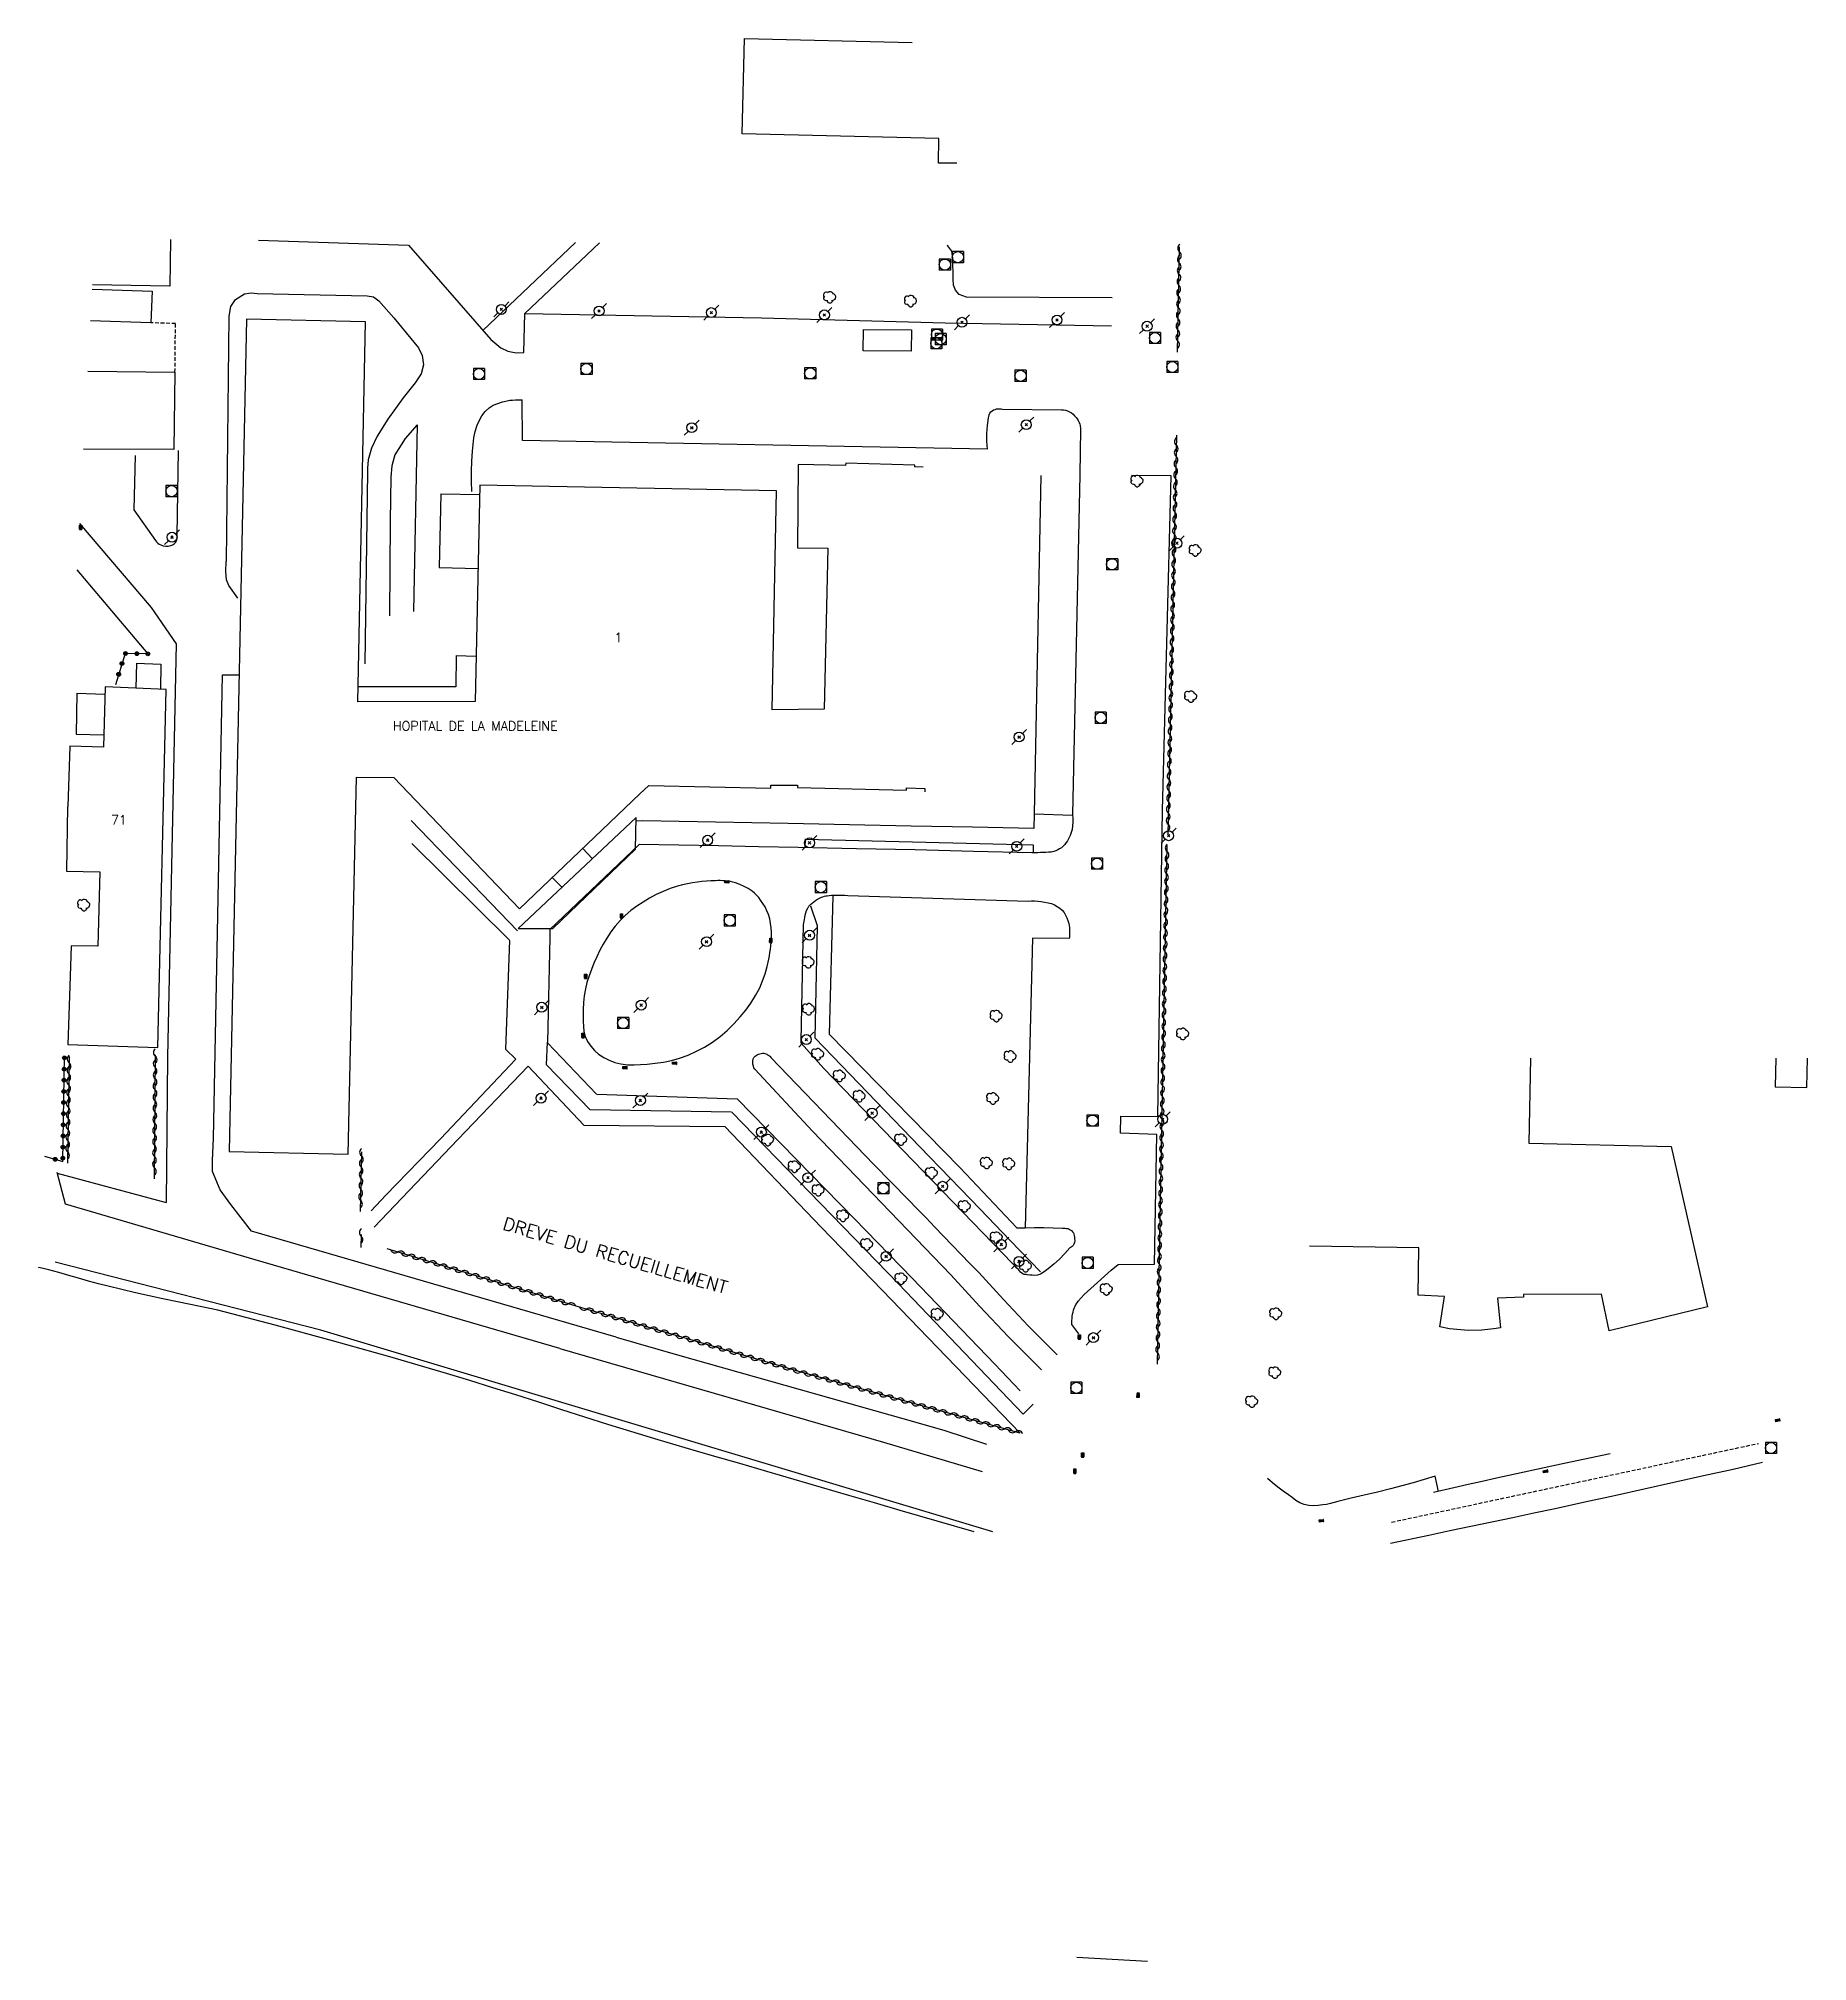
# Model space of a CAD drawing. Header units: millimetres. Extents: x 108019 to 109000, y 147057 to 148000.
# Drawn here: x 108019.4 to 108257.5, y 147120.7 to 147379.4 of the extents above; entities that cross this region are included whole.
import ezdxf
from ezdxf.enums import TextEntityAlignment as Align

# ---------------------------------------------------------------- set-up
doc = ezdxf.new("R2010")
doc.units = ezdxf.units.MM
doc.linetypes.add('DASHED', pattern=[0.75, 0.5, -0.25])
doc.layers.get('0').update_dxf_attribs({"linetype": 'CONTINUOUS'})
for name, color, linetype in [('W0001', 6, 'DASHED'), ('W0006', 2, 'CONTINUOUS'), ('W0008', 7, 'CONTINUOUS'), ('W0014', 7, 'CONTINUOUS'), ('W0017', 7, 'CONTINUOUS'), ('W0100', 7, 'CONTINUOUS'), ('W0101', 7, 'CONTINUOUS'), ('W0104', 1, 'CONTINUOUS'), ('W0112', 1, 'DASHED'), ('W0300', 7, 'CONTINUOUS'), ('W0310', 3, 'CONTINUOUS'), ('W0323', 7, 'CONTINUOUS'), ('W0401', 7, 'CONTINUOUS'), ('W0420', 7, 'CONTINUOUS'), ('W0473', 7, 'CONTINUOUS'), ('W0510', 5, 'CONTINUOUS'), ('W0984', 7, 'CONTINUOUS'), ('W0989', 7, 'CONTINUOUS'), ('W0991', 7, 'CONTINUOUS'), ('W1102', 7, 'CONTINUOUS')]:
    doc.layers.add(name, color=color, linetype=linetype)
doc.styles.get("Standard").update_dxf_attribs({"font": 'romans.shx', "width": 0.85})

msp = doc.modelspace()

# ---------------------------------------------------------------- texts
at = {"layer": 'W0984'}
msp.add_text('HOPITAL DE LA MADELEINE', height=1.25, dxfattribs=at).set_placement((108078.22, 147286.93), align=Align.MIDDLE_CENTER)
at = {"layer": 'W0989'}
msp.add_text('DREVE DU RECUEILLEMENT', height=1.75, rotation=343.7631, dxfattribs=at).set_placement((108081.79, 147219.21))
at = {"layer": 'W0991'}
for s, p in [('1', (108097.47, 147298.82)), ('71', (108030.27, 147274.28))]:
    msp.add_text(s, height=1.25, dxfattribs=at).set_placement(p, align=Align.MIDDLE_CENTER)

# ---------------------------------------------------------------- blocks, each defined once
blk = doc.blocks.new('T300')
for p, q in [((-0.8, 0.51), (-0.86, 0.34)), ((-0.86, 0.34), (-0.86, 0.17)), ((-0.86, 0.17), (-0.74, 0.06)), ((-0.69, 0.63), (-0.8, 0.51)), ((-0.8, -0.06), (-0.74, 0.06)), ((-0.74, 0.06), (-0.69, 0.11)), ((-0.57, 0.69), (-0.69, 0.63)), ((-0.46, 0.69), (-0.57, 0.69)), ((-0.29, 0.63), (-0.46, 0.69)), ((-0.29, 0.63), (-0.17, 0.74)), ((-0.23, 0.57), (-0.29, 0.63)), ((-0.17, 0.74), (-0.06, 0.8)), ((-0.06, 0.8), (0.06, 0.8)), ((0.06, 0.8), (0.23, 0.74)), ((0.23, 0.74), (0.34, 0.63)), ((0.34, 0.63), (0.4, 0.51)), ((0.46, 0.46), (0.34, 0.46)), ((0.4, 0.51), (0.4, 0.46)), ((0.57, 0.4), (0.46, 0.46)), ((0.57, 0.4), (0.69, 0.29)), ((0.69, 0.29), (0.74, 0.17)), ((0.74, 0.06), (0.69, -0.17)), ((0.74, 0.17), (0.74, 0.06)), ((-0.8, -0.17), (-0.8, -0.06)), ((-0.8, -0.23), (-0.8, -0.17)), ((-0.74, -0.34), (-0.8, -0.23)), ((-0.69, -0.4), (-0.74, -0.34)), ((-0.51, -0.46), (-0.69, -0.4)), ((-0.4, -0.46), (-0.51, -0.46)), ((-0.4, -0.46), (-0.34, -0.46)), ((-0.34, -0.46), (-0.34, -0.4)), ((-0.34, -0.51), (-0.34, -0.46)), ((-0.29, -0.63), (-0.34, -0.51)), ((-0.17, -0.74), (-0.29, -0.63)), ((-0.06, -0.8), (-0.17, -0.74)), ((0.06, -0.8), (-0.06, -0.8)), ((0.17, -0.74), (0.06, -0.8)), ((0.23, -0.69), (0.17, -0.74)), ((0.29, -0.46), (0.23, -0.46)), ((0.29, -0.63), (0.23, -0.69)), ((0.46, -0.4), (0.29, -0.46)), ((0.34, -0.51), (0.29, -0.63)), ((0.34, -0.51), (0.34, -0.46)), ((0.57, -0.34), (0.46, -0.4)), ((0.63, -0.29), (0.57, -0.34)), ((0.69, -0.17), (0.63, -0.29))]:
    blk.add_line(p, q)
blk = doc.blocks.new('T473')
for p, q in [((-0.166667, 0.166667), (0.166667, -0.166667)), ((-0.166667, -0.166667), (0.166667, 0.166667)), ((0.500001, 0.500001), (1.000002, 1.000002)), ((-1.000002, -1.000002), (-0.500001, -0.500001))]:
    blk.add_line(p, q)
blk.add_ellipse((0, 0), major_axis=(0.471405, 0.471405), ratio=1, start_param=5.4977871438, end_param=11.780972451)
blk = doc.blocks.new('T420')
for p, q in [((0.75, 0.75), (-0.75, 0.75)), ((-0.75, 0.75), (-0.75, -0.75)), ((0.75, 0.75), (0.75, -0.75)), ((0.75, -0.75), (-0.75, -0.75))]:
    blk.add_line(p, q)
blk.add_ellipse((0, 0), major_axis=(-0.53, 0.53), ratio=1, start_param=3.926991, end_param=10.210176)
blk = doc.blocks.new('T401')
for p, q in [((-0.3, 0.3), (0, 0.3)), ((-0.3, -0.25), (-0.3, 0.3)), ((-0.3, 0.15), (0, 0.15)), ((-0.3, 0), (0, 0)), ((0, 0.3), (0, -0.25)), ((-0.3, -0.15), (0, -0.15)), ((-0.3, -0.25), (-0.3, -0.3)), ((-0.3, -0.3), (0, -0.3)), ((0, -0.3), (0, -0.25))]:
    blk.add_line(p, q)
blk = doc.blocks.new('t323o')
at = {"color": 0, "linetype": 'Continuous'}
for radius in [0.25, 0.15]:
    blk.add_circle((0, 0), radius, dxfattribs=at)
blk = doc.blocks.new('t310o')
at = {"color": 0, "linetype": 'Continuous'}
for centre, start, end in [((-0.5, 0.38), 216.8699, 323.1304), ((0.5, -0.37), 36.8699, 143.1303)]:
    blk.add_arc(centre, 0.625, start, end, dxfattribs=at)

# ---------------------------------------------------------------- linework, layer by layer
at = {"layer": 'W0001'}
msp.add_lwpolyline([(108201.52, 147179.8), (108201.52, 147179.8), (108227.24, 147185.31), (108250.87, 147190.39)], dxfattribs=at)
at = {"layer": 'W0006'}
for points in [[(108084.76, 147337.16), (108084.9, 147342.42)], [(108084.87, 147342.42), (108116.74, 147341.86), (108141.45, 147341.19)], [(108141.45, 147341.19), (108163.82, 147340.75), (108163.82, 147340.75), (108163.82, 147340.75), (108163.82, 147340.75)], [(108147.15, 147324.19), (108084.59, 147325.35), (108084.55, 147330.82)], [(108154.31, 147320.63), (108153.44, 147275.1), (108158.56, 147274.93)], [(108164.71, 147214.48), (108169.62, 147214.5), (108169.93, 147231.97), (108165.03, 147232.14), (108165.08, 147234.43), (108170.07, 147234.36), (108170.69, 147275.56), (108171.88, 147320.57), (108166.52, 147320.62)], [(108024.61, 147307.92), (108034.18, 147296.63)], [(108153.19, 147258.37), (108152.23, 147219.4)]]:
    msp.add_lwpolyline(points, dxfattribs=at)
at = {"layer": 'W0008'}
for points in [[(108201.36, 147176.98), (108201.36, 147176.98), (108206.53, 147178.05), (108209.36, 147178.66), (108212.19, 147179.25), (108215.02, 147179.85), (108217.85, 147180.44), (108220.68, 147181.04), (108223.51, 147181.65), (108227.51, 147182.53), (108231.51, 147183.4), (108235.5, 147184.29), (108239.5, 147185.17), (108243.49, 147186.06), (108247.49, 147186.94), (108251.43, 147187.85), (108251.43, 147187.85)], [(108230.93, 147188.97), (108230.93, 147188.97), (108230.93, 147188.97), (108224.72, 147187.67), (108215.62, 147185.7), (108213.71, 147185.28), (108211.81, 147184.85), (108209.91, 147184.42), (108207.18, 147183.78)]]:
    msp.add_lwpolyline(points, dxfattribs=at)
at = {"layer": 'W0014'}
for points in [[(108091.72, 147351.97), (108079.24, 147340.15)], [(108084.87, 147342.42), (108094.94, 147351.94)], [(108069.61, 147274.22), (108083.91, 147259.36)], [(108100.75, 147274.18), (108099.85, 147274.14)], [(108153.4, 147273.12), (108145.13, 147273.29), (108136.86, 147273.46), (108128.59, 147273.62), (108120.32, 147273.79), (108115.43, 147273.89), (108110.53, 147273.99), (108105.64, 147274.08), (108100.75, 147274.18)], [(108153.44, 147275.1), (108153.4, 147273.12)], [(108082.84, 147258.09), (108069.67, 147271.12)], [(108122.62, 147271.73), (108122.56, 147270.55)], [(108122.62, 147271.7), (108153.29, 147270.92)], [(108153.29, 147270.92), (108153.3, 147269.86)], [(108126.34, 147264.04), (108125.83, 147245.45), (108143.48, 147227.48), (108151.08, 147219.42)], [(108123.96, 147244.92), (108124.26, 147260.02), (108123.38, 147262.68)], [(108082.84, 147258.08), (108082.3, 147243.45)], [(108154.26, 147213.48), (108150.2, 147217.68), (108146.15, 147221.89), (108142.1, 147226.09), (108138.05, 147230.29), (108134.52, 147233.95), (108131, 147237.61), (108127.48, 147241.26), (108123.96, 147244.92)], [(108082.3, 147243.45), (108083.69, 147242.1), (108073.53, 147231.39), (108066.17, 147223.81), (108064.19, 147221.7)], [(108087.82, 147241.34), (108087.92, 147244.36)], [(108064.63, 147219.5), (108075.89, 147231.29), (108085.33, 147241.17)], [(108085.33, 147241.14), (108092.83, 147233.21), (108111.78, 147233.03)], [(108093.7, 147235.29), (108087.82, 147241.31)], [(108112.71, 147234.96), (108093.7, 147235.29)], [(108135.17, 147211.86), (108112.74, 147234.96)], [(108111.78, 147233.03), (108124.77, 147219.51)], [(108124.77, 147219.51), (108132.95, 147211.02)], [(108151.08, 147219.39), (108152.23, 147219.4)], [(108132.95, 147211.02), (108151.54, 147191.79)], [(108151.95, 147194.34), (108135.17, 147211.86)], [(108153.31, 147195.65), (108151.95, 147194.34)], [(108207.4, 147185.99), (108205.9, 147185.54), (108204.4, 147185.1), (108202.9, 147184.68), (108201.39, 147184.28), (108199.62, 147183.83), (108197.85, 147183.41), (108196.07, 147183.01), (108194.3, 147182.59), (108193.79, 147182.46), (108193.29, 147182.32), (108192.78, 147182.19), (108192.26, 147182.11), (108191.64, 147182.05), (108191.02, 147182.01), (108190.39, 147182.03), (108189.77, 147182.15), (108189.19, 147182.39), (108188.65, 147182.73), (108188.14, 147183.1), (108187.65, 147183.46), (108186.92, 147183.98), (108186.2, 147184.52), (108185.5, 147185.08), (108184.81, 147185.65)], [(108207.84, 147183.93), (108207.4, 147185.99)]]:
    msp.add_lwpolyline(points, dxfattribs=at)
at = {"layer": 'W0017'}
for points in [[(108049.05, 147352.3), (108069.23, 147351.63), (108080.31, 147338.93), (108081.64, 147337.83), (108082.6, 147337.36), (108083.74, 147337.15), (108084.76, 147337.16)], [(108144.32, 147344.61), (108143.35, 147344.97), (108142.82, 147345.57), (108142.57, 147346.23), (108142.53, 147347.11), (108142.5, 147349.87), (108142.33, 147350.81), (108141.81, 147351.53), (108141.73, 147351.58)], [(108045.1, 147342.05), (108045.33, 147343.36), (108045.96, 147344.31), (108047.17, 147345.07), (108048.08, 147345.2), (108048.86, 147345.13)], [(108048.89, 147345.13), (108063.68, 147344.79), (108064.52, 147344.65), (108065.24, 147344.12), (108067.26, 147341.85), (108070.57, 147337.83), (108071.08, 147336.77), (108071.24, 147335.53), (108070.94, 147334.3), (108070.11, 147333.11), (108068.5, 147331.07), (108066.47, 147328.22), (108065.02, 147325.91), (108064.26, 147324.3), (108063.81, 147322.75), (108063.72, 147321.64), (108063.71, 147321.16)], [(108163.93, 147344.52), (108144.32, 147344.64)], [(108044.73, 147309.05), (108045.1, 147342.05)], [(108077.76, 147318.47), (108077.7, 147319.83), (108077.69, 147321.2), (108077.74, 147322.56), (108077.84, 147323.92), (108077.93, 147324.8), (108078.03, 147325.69), (108078.19, 147326.57), (108078.47, 147327.42), (108078.77, 147328.06), (108079.12, 147328.68), (108079.56, 147329.25), (108080.08, 147329.74), (108080.64, 147330.09), (108081.25, 147330.34), (108081.88, 147330.53), (108082.51, 147330.68), (108082.87, 147330.75), (108083.24, 147330.79), (108083.61, 147330.81), (108083.98, 147330.83), (108084.13, 147330.83), (108084.27, 147330.83), (108084.41, 147330.83), (108084.55, 147330.82)], [(108070.38, 147327.47), (108068.79, 147325.61), (108067.4, 147323.39), (108067.01, 147321.92), (108066.86, 147320.42), (108066.77, 147314.53), (108066.66, 147301.74)], [(108070.38, 147327.47), (108069.89, 147302.33)], [(108147.15, 147324.19), (108147.06, 147325.24), (108147.05, 147326.29), (108147.13, 147327.34), (108147.29, 147328.37), (108147.34, 147328.59), (108147.39, 147328.81), (108147.48, 147329.02), (108147.61, 147329.21), (108147.78, 147329.35), (108147.97, 147329.46), (108148.17, 147329.53), (108148.37, 147329.58), (108148.58, 147329.62), (108148.78, 147329.62), (108148.98, 147329.61), (108149.18, 147329.57)], [(108149.18, 147329.57), (108157.1, 147329.45)], [(108157.1, 147329.45), (108157.37, 147329.45), (108157.65, 147329.41), (108157.92, 147329.33), (108158.17, 147329.22), (108158.43, 147329.07), (108158.66, 147328.88), (108158.87, 147328.67), (108159.06, 147328.45), (108159.21, 147328.24), (108159.35, 147328.02), (108159.46, 147327.78), (108159.55, 147327.54), (108159.6, 147327.38), (108159.63, 147327.21), (108159.65, 147327.04), (108159.66, 147326.87)], [(108159.66, 147326.87), (108159.56, 147320.71)], [(108032.44, 147323.31), (108032.29, 147316)], [(108038.09, 147312.62), (108038.3, 147323.99)], [(108063.71, 147321.16), (108063.35, 147295.3)], [(108159.56, 147320.71), (108158.56, 147275)], [(108032.29, 147316), (108035.19, 147311.9)], [(108024.96, 147314.19), (108034.59, 147302.86), (108037.97, 147297.97)], [(108035.19, 147311.9), (108035.33, 147311.71), (108035.49, 147311.53), (108035.68, 147311.39), (108035.9, 147311.29), (108036.23, 147311.18), (108036.57, 147311.13), (108036.91, 147311.14), (108037.25, 147311.2), (108037.41, 147311.25), (108037.56, 147311.33), (108037.7, 147311.43), (108037.83, 147311.55), (108037.92, 147311.66), (108037.99, 147311.78), (108038.04, 147311.92), (108038.08, 147312.05), (108038.11, 147312.19), (108038.12, 147312.34), (108038.11, 147312.48), (108038.09, 147312.62)], [(108046.27, 147304.11), (108045.08, 147305.82), (108044.74, 147306.61), (108044.67, 147307.7), (108044.7, 147309.05)], [(108037.97, 147297.97), (108036.82, 147242.4), (108036.63, 147222.82)], [(108042.99, 147231.41), (108044.2, 147293.81)], [(108044.2, 147293.81), (108046.34, 147293.82)], [(108158.56, 147275), (108158.62, 147274.5), (108158.64, 147273.99), (108158.6, 147273.49), (108158.52, 147272.99), (108158.41, 147272.59), (108158.27, 147272.21), (108158.09, 147271.85), (108157.89, 147271.49), (108157.72, 147271.24), (108157.53, 147270.99), (108157.32, 147270.76), (108157.09, 147270.55), (108156.85, 147270.38), (108156.59, 147270.24), (108156.33, 147270.12), (108156.05, 147270.03), (108155.7, 147269.96), (108155.34, 147269.93), (108154.99, 147269.92), (108154.63, 147269.91), (108154.27, 147269.89), (108153.91, 147269.88), (108153.55, 147269.88), (108153.19, 147269.88)], [(108100.26, 147270.98), (108088.24, 147259.54), (108088.24, 147258.39)], [(108153.1, 147269.88), (108145.24, 147270.06), (108137.39, 147270.24), (108129.53, 147270.41), (108121.68, 147270.57), (108116.32, 147270.68), (108110.97, 147270.78), (108105.62, 147270.89), (108100.26, 147270.98)], [(108153.19, 147269.88), (108153.1, 147269.88)], [(108122.39, 147260.21), (108122.42, 147260.44), (108122.46, 147260.67), (108122.51, 147260.91), (108122.56, 147261.14), (108122.63, 147261.46), (108122.71, 147261.79), (108122.8, 147262.12), (108122.95, 147262.42), (108123.12, 147262.67), (108123.33, 147262.89), (108123.55, 147263.09), (108123.78, 147263.28), (108124.02, 147263.46), (108124.28, 147263.62), (108124.54, 147263.76), (108124.82, 147263.89), (108125, 147263.96), (108125.19, 147264.01), (108125.38, 147264.05), (108125.57, 147264.08), (108125.86, 147264.12), (108126.14, 147264.14), (108126.43, 147264.14), (108126.72, 147264.15), (108127.13, 147264.15), (108127.54, 147264.15), (108127.96, 147264.14), (108128.37, 147264.11)], [(108128.34, 147264.11), (108152.63, 147263.37)], [(108152.6, 147263.37), (108153.05, 147263.39), (108153.49, 147263.39), (108153.93, 147263.36), (108154.38, 147263.31), (108154.83, 147263.24), (108155.29, 147263.15), (108155.74, 147263.03), (108156.17, 147262.85), (108156.53, 147262.65), (108156.87, 147262.41), (108157.17, 147262.14), (108157.44, 147261.83), (108157.66, 147261.49), (108157.83, 147261.13), (108157.97, 147260.75), (108158.08, 147260.37), (108158.14, 147260.08), (108158.17, 147259.79), (108158.19, 147259.49), (108158.2, 147259.2), (108158.2, 147258.98), (108158.2, 147258.76), (108158.18, 147258.54), (108158.15, 147258.32)], [(108150.51, 147214.62), (108125.13, 147240.85), (108122.08, 147244.24), (108122.06, 147244.57), (108122.39, 147260.21)], [(108088.24, 147258.46), (108087.92, 147244.36)], [(108158.15, 147258.32), (108153.19, 147258.37)], [(108087.92, 147244.3), (108094.53, 147237.39)], [(108115.84, 147240.73), (108115.72, 147240.94), (108115.64, 147241.17), (108115.58, 147241.42), (108115.56, 147241.66), (108115.56, 147241.76), (108115.57, 147241.85), (108115.58, 147241.94), (108115.6, 147242.04), (108115.63, 147242.13), (108115.66, 147242.22), (108115.7, 147242.3), (108115.76, 147242.38), (108115.87, 147242.51), (108116.01, 147242.61), (108116.15, 147242.69), (108116.31, 147242.76), (108116.49, 147242.83), (108116.67, 147242.87), (108116.87, 147242.9), (108117.06, 147242.9), (108117.19, 147242.87), (108117.31, 147242.83), (108117.43, 147242.77), (108117.54, 147242.7), (108117.67, 147242.63), (108117.79, 147242.54), (108117.9, 147242.44), (108118.01, 147242.33)], [(108118.01, 147242.33), (108122.62, 147237.53), (108127.23, 147232.73), (108131.87, 147227.94), (108136.51, 147223.17), (108137.69, 147221.96), (108138.87, 147220.73), (108140.05, 147219.51), (108141.22, 147218.28), (108142.4, 147217.06), (108143.58, 147215.83), (108144.77, 147214.62), (108145.96, 147213.41)], [(108142.19, 147213.06), (108123.61, 147232.42), (108115.84, 147240.73)], [(108094.56, 147237.39), (108113.47, 147236.77)], [(108113.47, 147236.77), (108129.25, 147220.61), (108137.02, 147212.62)], [(108045.31, 147222.55), (108043.91, 147224.53), (108042.87, 147226.99), (108042.84, 147228.49), (108042.99, 147231.41)], [(108023.06, 147222.57), (108021.94, 147226.83)], [(108021.97, 147226.77), (108036.63, 147222.82)], [(108089.59, 147203.18), (108048.59, 147215.11), (108023.06, 147222.57)], [(108048.11, 147218.94), (108045.31, 147222.55)], [(108097.2, 147204.67), (108064.91, 147214.07), (108048.11, 147218.94)], [(108152.22, 147219.4), (108153.47, 147219.43), (108154.72, 147219.44), (108155.97, 147219.42), (108157.22, 147219.36), (108157.4, 147219.36), (108157.58, 147219.35), (108157.76, 147219.33), (108157.94, 147219.29), (108158.12, 147219.22), (108158.29, 147219.13), (108158.45, 147219.02), (108158.59, 147218.88), (108158.7, 147218.72), (108158.77, 147218.53), (108158.82, 147218.35), (108158.85, 147218.16), (108158.87, 147217.92), (108158.88, 147217.68), (108158.85, 147217.43), (108158.77, 147217.2), (108158.67, 147217.03), (108158.54, 147216.89), (108158.39, 147216.78), (108158.21, 147216.7)], [(108158.21, 147216.7), (108157.55, 147215.93), (108156.84, 147215.2), (108156.09, 147214.52), (108155.3, 147213.88), (108154.97, 147213.63), (108154.63, 147213.39), (108154.27, 147213.18), (108153.87, 147213.04), (108153.52, 147212.99), (108153.17, 147213.01), (108152.82, 147213.05), (108152.49, 147213.09), (108152.35, 147213.1), (108152.22, 147213.1), (108152.08, 147213.12), (108151.95, 147213.17), (108151.75, 147213.29), (108151.59, 147213.45), (108151.44, 147213.62), (108151.3, 147213.78), (108151.1, 147213.99), (108150.9, 147214.2), (108150.71, 147214.41), (108150.51, 147214.62)], [(108158.51, 147206.39), (108158.5, 147206.67), (108158.5, 147206.94), (108158.52, 147207.22), (108158.55, 147207.49), (108158.59, 147207.77), (108158.65, 147208.05), (108158.72, 147208.33), (108158.81, 147208.6), (108158.92, 147208.84), (108159.05, 147209.08), (108159.19, 147209.3), (108159.34, 147209.52), (108159.74, 147209.98), (108160.17, 147210.41), (108160.62, 147210.82), (108161.07, 147211.23), (108161.96, 147212.06), (108162.87, 147212.88), (108163.79, 147213.69), (108164.71, 147214.48)], [(108151.55, 147197.47), (108148.11, 147201.04), (108142.55, 147206.82), (108137.02, 147212.62)], [(108154.43, 147200.27), (108149.98, 147204.74), (108146.05, 147208.87), (108142.19, 147213.06)], [(108145.96, 147213.41), (108149.29, 147209.76), (108152.67, 147206.15), (108156.54, 147202.31)], [(108159.45, 147205.14), (108158.51, 147206.39)], [(108097.2, 147204.67), (108105.45, 147202.33), (108113.69, 147199.99), (108121.94, 147197.64), (108130.18, 147195.3), (108135.73, 147193.73), (108141.28, 147192.17), (108147.02, 147190.31)], [(108089.59, 147203.18), (108133.14, 147190.55), (108146.44, 147186.62)]]:
    msp.add_lwpolyline(points, dxfattribs=at)
msp.add_lwpolyline([(108108.11, 147265.92), (108107.43, 147265.82), (108106.76, 147265.7), (108106.09, 147265.56), (108105.42, 147265.37), (108104.45, 147265.04), (108103.5, 147264.66), (108102.57, 147264.23), (108101.66, 147263.75), (108100.8, 147263.24), (108099.96, 147262.69), (108099.16, 147262.09), (108098.4, 147261.44), (108097.7, 147260.74), (108097.06, 147259.99), (108096.46, 147259.21), (108095.9, 147258.39), (108095.41, 147257.58), (108094.97, 147256.74), (108094.56, 147255.87), (108094.19, 147255), (108093.84, 147254.16), (108093.53, 147253.3), (108093.25, 147252.43), (108093.03, 147251.54), (108092.88, 147250.63), (108092.79, 147249.71), (108092.75, 147248.79), (108092.74, 147247.87), (108092.74, 147247.2), (108092.76, 147246.51), (108092.83, 147245.83), (108093.02, 147245.16), (108093.34, 147244.48), (108093.76, 147243.85), (108094.25, 147243.28), (108094.81, 147242.77), (108095.5, 147242.31), (108096.24, 147241.94), (108097.02, 147241.66), (108097.82, 147241.46), (108098.7, 147241.34), (108099.59, 147241.32), (108100.47, 147241.37), (108101.34, 147241.44), (108102.44, 147241.55), (108103.53, 147241.71), (108104.62, 147241.92), (108105.69, 147242.22), (108106.85, 147242.64), (108107.98, 147243.15), (108109.08, 147243.73), (108110.12, 147244.39), (108111.15, 147245.14), (108112.11, 147245.97), (108113.01, 147246.86), (108113.87, 147247.79), (108114.61, 147248.7), (108115.31, 147249.65), (108115.94, 147250.64), (108116.49, 147251.68), (108116.89, 147252.62), (108117.21, 147253.59), (108117.48, 147254.57), (108117.7, 147255.56), (108117.79, 147256.01), (108117.87, 147256.45), (108117.94, 147256.9), (108118, 147257.35), (108118.04, 147257.8), (108118.07, 147258.26), (108118.09, 147258.71), (108118.08, 147259.17), (108118.04, 147259.77), (108117.96, 147260.37), (108117.84, 147260.97), (108117.66, 147261.55), (108117.46, 147262.07), (108117.21, 147262.57), (108116.93, 147263.04), (108116.61, 147263.5), (108116.36, 147263.83), (108116.08, 147264.14), (108115.79, 147264.43), (108115.46, 147264.69), (108114.94, 147265.04), (108114.39, 147265.34), (108113.82, 147265.6), (108113.23, 147265.82), (108112.89, 147265.92), (108112.55, 147265.99), (108112.2, 147266.04), (108111.85, 147266.09), (108111.52, 147266.11), (108111.19, 147266.12), (108110.86, 147266.12), (108110.53, 147266.11), (108109.92, 147266.09), (108109.32, 147266.05), (108108.71, 147265.99)], close=True, dxfattribs=at)
at = {"layer": 'W0100'}
msp.add_lwpolyline([(108143.03, 147362.64), (108140.57, 147362.68), (108140.6, 147365.98), (108114.13, 147366.62), (108114.43, 147379.44), (108137.01, 147378.91)], dxfattribs=at)
at = {"layer": 'W0101'}
for points in [[(108118.19, 147289.08), (108118.75, 147318.55), (108078.85, 147319.32), (108078.22, 147290.24), (108062.41, 147290.18), (108063.44, 147341.33), (108047.44, 147341.65), (108045.09, 147229.66), (108061.13, 147229.32), (108062.22, 147280.05), (108062.22, 147280.02), (108067.27, 147279.98), (108084.17, 147262.34), (108100.35, 147277.8), (108101.57, 147278.91), (108117.97, 147278.55), (108117.99, 147278.97), (108121.57, 147278.95), (108121.59, 147278.65), (108136.23, 147278.29), (108136.24, 147278.59), (108138.7, 147278.51), (108138.7, 147278.08), (108138.7, 147278.08)], [(108138.47, 147321.77), (108137.38, 147321.81), (108137.38, 147322.04), (108128.06, 147322.29), (108128.05, 147321.99), (108121.65, 147322.13), (108121.56, 147310.88), (108125.68, 147310.85), (108125.18, 147289.17), (108118.19, 147289.08)], [(108220.21, 147242.23), (108219.98, 147230.81), (108239.14, 147230.35), (108244.03, 147208.76), (108230.78, 147205.56), (108229.76, 147210.49), (108219.26, 147210.42), (108219.27, 147210.06), (108215.75, 147209.92), (108216.19, 147205.93), (108215.28, 147205.79), (108213.67, 147205.62), (108211.82, 147205.6), (108209.33, 147205.81), (108208.02, 147206.1), (108208.66, 147210.14), (108205.11, 147210.36), (108205.17, 147216.69), (108190.46, 147216.92), (108190.46, 147216.92)]]:
    msp.add_lwpolyline(points, dxfattribs=at)
msp.add_lwpolyline([(108023.4, 147244.06), (108035.49, 147243.65), (108036.62, 147291.83), (108028.42, 147292.2), (108028.19, 147284.06), (108023.66, 147284.21), (108023.38, 147276.1), (108023.35, 147276.09), (108023.2, 147267.4), (108027.71, 147267.3), (108027.41, 147257.32), (108023.83, 147257.36), (108023.66, 147251.92)], close=True, dxfattribs=at)
at = {"layer": 'W0104'}
for points in [[(108037.23, 147352.39), (108037.12, 147346.1), (108026.72, 147346.29)], [(108026.69, 147345.71), (108034.73, 147345.42), (108034.58, 147341.17), (108026.46, 147341.46)], [(108026.08, 147334.68), (108037.81, 147334.54), (108037.65, 147324.11), (108025.51, 147324.16)], [(108073.6, 147318.15), (108073.37, 147308.23), (108078.6, 147308.1)], [(108073.6, 147318.15), (108078.82, 147318.07)], [(108075.64, 147296.4), (108075.59, 147292.21), (108062.45, 147292.19)], [(108075.64, 147296.4), (108078.35, 147296.34)], [(108032.63, 147295.39), (108032.56, 147292.02)], [(108032.63, 147295.39), (108035.9, 147295.23), (108035.86, 147291.87)], [(108024.61, 147291.35), (108024.5, 147285.84), (108028.24, 147285.73)], [(108024.61, 147291.35), (108028.39, 147291.2)], [(108092.69, 147270.46), (108093.96, 147269.08)], [(108088.57, 147266.53), (108089.85, 147265.22)], [(108253.21, 147242.23), (108253.12, 147238.38)], [(108253.12, 147238.38), (108257.4, 147238.28), (108257.49, 147242.23)]]:
    msp.add_lwpolyline(points, dxfattribs=at)
for points in [[(108130.44, 147340.28), (108136.91, 147340.23), (108136.89, 147337.37), (108130.42, 147337.41), (108130.44, 147340.28)], [(108083.97, 147259.68), (108088.66, 147259.68), (108099.77, 147270.36), (108099.86, 147274.63)]]:
    msp.add_lwpolyline(points, close=True, dxfattribs=at)
at = {"layer": 'W0112'}
msp.add_lwpolyline([(108037.81, 147334.54), (108037.88, 147341.07), (108034.58, 147341.17)], dxfattribs=at)
at = {"layer": 'W0300'}
msp.add_lwpolyline([(108147.85, 147178.51), (108057.42, 147205.64), (108021.67, 147214.78)], dxfattribs=at)
at = {"layer": 'W0310'}
for points in [[(108172.71, 147337.22), (108173, 147351.41)], [(108172.57, 147326.05), (108171.4, 147272.22)], [(108170.02, 147201.05), (108171.32, 147270.84)], [(108023.56, 147242.44), (108023.33, 147228.12)], [(108035.15, 147242.66), (108035.03, 147225.99)], [(108062.9, 147229.61), (108062.75, 147221.58)], [(108062.86, 147218.48), (108062.8, 147216.77)], [(108091.78, 147208.88), (108066.37, 147216.59)], [(108151.54, 147191.79), (108121.74, 147200.07), (108091.78, 147208.88)]]:
    msp.add_lwpolyline(points, dxfattribs=at)
at = {"layer": 'W0323'}
for points in [[(108034.18, 147296.63), (108031.11, 147296.7), (108029.8, 147292.45)], [(108020.27, 147229.05), (108022.71, 147228.31), (108022.93, 147242.54)]]:
    msp.add_lwpolyline(points, dxfattribs=at)
at = {"layer": 'W0510'}
for points in [[(108043.59, 147208.33), (108039.89, 147209.07), (108036.19, 147209.85), (108032.51, 147210.67), (108028.84, 147211.54), (108027.5, 147211.88), (108026.17, 147212.24), (108024.84, 147212.62), (108023.51, 147213), (108022.18, 147213.38), (108020.85, 147213.74), (108019.51, 147214.08), (108019.44, 147214.09)], [(108145.36, 147178.5), (108135.38, 147181.35), (108131.92, 147182.38), (108128.47, 147183.4), (108124.81, 147184.48), (108121.14, 147185.55), (108117.47, 147186.61), (108113.8, 147187.67), (108110.14, 147188.74), (108106.47, 147189.81), (108102.81, 147190.89), (108099.15, 147191.99), (108096.05, 147192.95), (108092.95, 147193.93), (108089.86, 147194.92), (108086.77, 147195.92), (108083.67, 147196.91), (108080.58, 147197.89), (108077.47, 147198.85), (108074.36, 147199.79), (108066.7, 147202.02), (108059.01, 147204.19), (108051.31, 147206.29), (108043.59, 147208.33)]]:
    msp.add_lwpolyline(points, dxfattribs=at)
at = {"layer": 'W1102'}
msp.add_lwpolyline([(108168.67, 147120.67), (108159.17, 147121.2)], dxfattribs=at)

# ---------------------------------------------------------------- block references
at = {"layer": 'W0300'}
for p in [(108125.94, 147344.61), (108136.82, 147344.09), (108167.29, 147319.88), (108175.12, 147310.54), (108174.52, 147290.87), (108025.57, 147262.83), (108123.05, 147255.12), (108123.1, 147248.81), (108148.35, 147247.89), (108173.44, 147245.49), (108124.32, 147242.76), (108150.23, 147242.44), (108127.24, 147239.84), (108129.91, 147237.11), (108147.89, 147236.8), (108117.59, 147231.21), (108135.51, 147231.27), (108121.18, 147227.62), (108139.63, 147226.76), (108147.04, 147228.12), (108150.04, 147228), (108124.39, 147224.45), (108127.7, 147221.01), (108144.07, 147222.29), (108148.36, 147218.08), (108130.93, 147217.17), (108152.28, 147214.24), (108135.53, 147212.54), (108163.16, 147211.11), (108140.42, 147207.78), (108185.97, 147207.83), (108185.84, 147199.91), (108182.73, 147196.01)]:
    msp.add_blockref('T300', p, dxfattribs=at)
at = {"layer": 'W0310'}
for p, rotation in [((108172.99, 147350.72), 88.83264015518736), ((108172.92, 147347.72), 88.83264015518736), ((108172.96, 147349.22), 88.83264015518736), ((108172.86, 147344.72), 88.83264015518736), ((108172.89, 147346.22), 88.83264015518736), ((108172.83, 147343.22), 88.83264015518736), ((108172.77, 147340.22), 88.83264015518736), ((108172.8, 147341.72), 88.83264015518736), ((108172.74, 147338.72), 88.83264015518736), ((108172.54, 147324.71), 268.7528016314158), ((108172.48, 147321.71), 268.7528016314158), ((108172.51, 147323.21), 268.7528016314158), ((108172.41, 147318.71), 268.7528016314158), ((108172.44, 147320.21), 268.7528016314158), ((108172.38, 147317.21), 268.7528016314158), ((108172.31, 147314.21), 268.7528016314158), ((108172.35, 147315.71), 268.7528016314158), ((108172.25, 147311.21), 268.7528016314158), ((108172.28, 147312.71), 268.7528016314158), ((108172.21, 147309.71), 268.7528016314158), ((108172.15, 147306.71), 268.7528016314158), ((108172.18, 147308.21), 268.7528016314158), ((108172.08, 147303.71), 268.7528016314158), ((108172.12, 147305.21), 268.7528016314158), ((108172.02, 147300.71), 268.7528016314158), ((108172.05, 147302.21), 268.7528016314158), ((108171.99, 147299.21), 268.7528016314158), ((108171.92, 147296.21), 268.7528016314158), ((108171.95, 147297.71), 268.7528016314158), ((108171.86, 147293.21), 268.7528016314158), ((108171.89, 147294.71), 268.7528016314158), ((108171.79, 147290.21), 268.7528016314158), ((108171.82, 147291.71), 268.7528016314158), ((108171.76, 147288.71), 268.7528016314158), ((108171.69, 147285.72), 268.7528016314158), ((108171.72, 147287.22), 268.7528016314158), ((108171.63, 147282.72), 268.7528016314158), ((108171.66, 147284.22), 268.7528016314158), ((108171.59, 147281.22), 268.7528016314158), ((108171.53, 147278.22), 268.7528016314158), ((108171.56, 147279.72), 268.7528016314158), ((108171.46, 147275.22), 268.7528016314158), ((108171.5, 147276.72), 268.7528016314158), ((108171.43, 147273.72), 268.7528016314158), ((108171.31, 147270.03), 88.92910575533547), ((108171.25, 147267.04), 88.92910575533547), ((108171.28, 147268.54), 88.92910575533547), ((108171.22, 147265.54), 88.92910575533547), ((108171.17, 147262.54), 88.92910575533547), ((108171.19, 147264.04), 88.92910575533547), ((108171.11, 147259.54), 88.92910575533547), ((108171.14, 147261.04), 88.92910575533547), ((108171.05, 147256.54), 88.92910575533547), ((108171.08, 147258.04), 88.92910575533547), ((108171.02, 147255.04), 88.92910575533547), ((108170.97, 147252.04), 88.92910575533547), ((108171, 147253.54), 88.92910575533547), ((108170.91, 147249.04), 88.92910575533547), ((108170.94, 147250.54), 88.92910575533547), ((108170.88, 147247.54), 88.92910575533547), ((108170.83, 147244.54), 88.92910575533547), ((108170.86, 147246.04), 88.92910575533547), ((108023.55, 147241.62), 269.0875072824623), ((108023.55, 147241.62), 269.0875072824996), ((108035.14, 147240.99), 269.5667828464788), ((108035.14, 147240.99), 269.5667828466746), ((108035.15, 147242.49), 269.5667828464788), ((108035.15, 147242.49), 269.5667828466746), ((108170.77, 147241.54), 88.92910575533547), ((108170.8, 147243.04), 88.92910575533547), ((108023.5, 147238.62), 269.0875072824623), ((108023.5, 147238.62), 269.0875072824996), ((108023.52, 147240.12), 269.0875072824623), ((108023.52, 147240.12), 269.0875072824996), ((108035.13, 147239.49), 269.5667828464788), ((108035.13, 147239.49), 269.5667828466746), ((108170.72, 147238.54), 88.92910575533547), ((108170.74, 147240.04), 88.92910575533547), ((108023.48, 147237.12), 269.0875072824623), ((108023.48, 147237.12), 269.0875072824996), ((108035.11, 147236.49), 269.5667828464788), ((108035.11, 147236.49), 269.5667828466746), ((108035.12, 147237.99), 269.5667828464788), ((108035.12, 147237.99), 269.5667828466746), ((108170.69, 147237.04), 88.92910575533547), ((108023.43, 147234.12), 269.0875072824623), ((108023.43, 147234.12), 269.0875072824996), ((108023.45, 147235.62), 269.0875072824623), ((108023.45, 147235.62), 269.0875072824996), ((108035.08, 147233.49), 269.5667828464788), ((108035.08, 147233.49), 269.5667828466746), ((108035.1, 147234.99), 269.5667828464788), ((108035.1, 147234.99), 269.5667828466746), ((108170.63, 147234.04), 88.92910575533547), ((108170.66, 147235.54), 88.92910575533547), ((108023.38, 147231.12), 269.0875072824623), ((108023.38, 147231.12), 269.0875072824996), ((108023.4, 147232.62), 269.0875072824623), ((108023.4, 147232.62), 269.0875072824996), ((108035.07, 147231.99), 269.5667828464788), ((108035.07, 147231.99), 269.5667828466746), ((108170.58, 147231.04), 88.92910575533547), ((108170.6, 147232.54), 88.92910575533547), ((108023.36, 147229.62), 269.0875072824623), ((108023.36, 147229.62), 269.0875072824996), ((108035.05, 147228.99), 269.5667828464788), ((108035.05, 147228.99), 269.5667828466746), ((108035.06, 147230.49), 269.5667828464788), ((108035.06, 147230.49), 269.5667828466746), ((108062.89, 147229.08), 268.8655077422626), ((108062.89, 147229.08), 268.865507742227), ((108170.55, 147229.54), 88.92910575533547), ((108035.04, 147227.49), 269.5667828464788), ((108035.04, 147227.49), 269.5667828466746), ((108062.84, 147226.08), 268.8655077422626), ((108062.84, 147226.08), 268.865507742227), ((108062.86, 147227.58), 268.8655077422626), ((108062.86, 147227.58), 268.865507742227), ((108170.49, 147226.54), 88.92910575533547), ((108170.52, 147228.04), 88.92910575533547), ((108062.78, 147223.08), 268.8655077422626), ((108062.78, 147223.08), 268.865507742227), ((108062.81, 147224.58), 268.8655077422626), ((108062.81, 147224.58), 268.865507742227), ((108170.44, 147223.54), 88.92910575533547), ((108170.46, 147225.04), 88.92910575533547), ((108170.38, 147220.54), 88.92910575533547), ((108170.41, 147222.04), 88.92910575533547), ((108062.85, 147218.27), 267.7935482077777), ((108062.85, 147218.27), 267.7935482079222), ((108170.35, 147219.04), 88.92910575533547), ((108067.8, 147216.15), 163.1329673367096), ((108067.8, 147216.15), 163.1329673371718), ((108069.24, 147215.72), 163.1329673367096), ((108069.24, 147215.72), 163.1329673371718), ((108170.3, 147216.04), 88.92910575533547), ((108170.32, 147217.54), 88.92910575533547), ((108070.67, 147215.28), 163.1329673367096), ((108070.67, 147215.28), 163.1329673371718), ((108072.11, 147214.85), 163.1329673367096), ((108072.11, 147214.85), 163.1329673371718), ((108073.54, 147214.41), 163.1329673367096), ((108073.54, 147214.41), 163.1329673371718), ((108074.98, 147213.98), 163.1329673367096), ((108074.98, 147213.98), 163.1329673371718), ((108076.41, 147213.54), 163.1329673367096), ((108076.41, 147213.54), 163.1329673371718), ((108077.85, 147213.11), 163.1329673367096), ((108077.85, 147213.11), 163.1329673371718), ((108170.24, 147213.04), 88.92910575533547), ((108170.27, 147214.54), 88.92910575533547), ((108079.29, 147212.67), 163.1329673367096), ((108079.29, 147212.67), 163.1329673371718), ((108080.72, 147212.24), 163.1329673367096), ((108080.72, 147212.24), 163.1329673371718), ((108082.16, 147211.8), 163.1329673367096), ((108082.16, 147211.8), 163.1329673371718), ((108083.59, 147211.37), 163.1329673367096), ((108083.59, 147211.37), 163.1329673371718), ((108085.03, 147210.93), 163.1329673367096), ((108085.03, 147210.93), 163.1329673371718), ((108086.46, 147210.5), 163.1329673367096), ((108086.46, 147210.5), 163.1329673371718), ((108170.18, 147210.05), 88.92910575533547), ((108170.21, 147211.55), 88.92910575533547), ((108087.9, 147210.06), 163.1329673367096), ((108087.9, 147210.06), 163.1329673371718), ((108089.33, 147209.63), 163.1329673367096), ((108089.33, 147209.63), 163.1329673371718), ((108090.77, 147209.19), 163.1329673367096), ((108090.77, 147209.19), 163.1329673371718), ((108093.22, 147208.46), 163.6030052087944), ((108093.22, 147208.46), 163.6030052097024), ((108094.66, 147208.04), 163.6030052087944), ((108094.66, 147208.04), 163.6030052097024), ((108170.16, 147208.55), 88.92910575533547), ((108096.1, 147207.61), 163.6030052087944), ((108096.1, 147207.61), 163.6030052097024), ((108097.54, 147207.19), 163.6030052087944), ((108097.54, 147207.19), 163.6030052097024), ((108098.98, 147206.77), 163.6030052087944), ((108098.98, 147206.77), 163.6030052097024), ((108100.42, 147206.34), 163.6030052087944), ((108100.42, 147206.34), 163.6030052097024), ((108101.85, 147205.92), 163.6030052087944), ((108101.85, 147205.92), 163.6030052097024), ((108103.29, 147205.5), 163.6030052087944), ((108103.29, 147205.5), 163.6030052097024), ((108170.1, 147205.55), 88.92910575533547), ((108170.13, 147207.05), 88.92910575533547), ((108104.73, 147205.07), 163.6030052087944), ((108104.73, 147205.07), 163.6030052097024), ((108106.17, 147204.65), 163.6030052087944), ((108106.17, 147204.65), 163.6030052097024), ((108107.61, 147204.23), 163.6030052087944), ((108107.61, 147204.23), 163.6030052097024), ((108109.05, 147203.8), 163.6030052087944), ((108109.05, 147203.8), 163.6030052097024), ((108110.49, 147203.38), 163.6030052087944), ((108110.49, 147203.38), 163.6030052097024), ((108111.93, 147202.96), 163.6030052087944), ((108111.93, 147202.96), 163.6030052097024), ((108170.04, 147202.55), 88.92910575533547), ((108170.07, 147204.05), 88.92910575533547), ((108113.37, 147202.53), 163.6030052087944), ((108113.37, 147202.53), 163.6030052097024), ((108114.81, 147202.11), 163.6030052087944), ((108114.81, 147202.11), 163.6030052097024), ((108116.24, 147201.69), 163.6030052087944), ((108116.24, 147201.69), 163.6030052097024), ((108117.68, 147201.26), 163.6030052087944), ((108117.68, 147201.26), 163.6030052097024), ((108119.12, 147200.84), 163.6030052087944), ((108119.12, 147200.84), 163.6030052097024), ((108120.56, 147200.42), 163.6030052087944), ((108120.56, 147200.42), 163.6030052097024), ((108122, 147200), 164.4732115235807), ((108122, 147200), 164.4732115237756), ((108123.45, 147199.59), 164.4732115235807), ((108123.45, 147199.59), 164.4732115237756), ((108124.89, 147199.19), 164.4732115235807), ((108124.89, 147199.19), 164.4732115237756), ((108126.34, 147198.79), 164.4732115235807), ((108126.34, 147198.79), 164.4732115237756), ((108127.78, 147198.39), 164.4732115235807), ((108127.78, 147198.39), 164.4732115237756), ((108129.23, 147197.99), 164.4732115235807), ((108129.23, 147197.99), 164.4732115237756), ((108130.67, 147197.59), 164.4732115235807), ((108130.67, 147197.59), 164.4732115237756), ((108132.12, 147197.19), 164.4732115235807), ((108132.12, 147197.19), 164.4732115237756), ((108133.56, 147196.78), 164.4732115235807), ((108133.56, 147196.78), 164.4732115237756), ((108135.01, 147196.38), 164.4732115235807), ((108135.01, 147196.38), 164.4732115237756), ((108136.45, 147195.98), 164.4732115235807), ((108136.45, 147195.98), 164.4732115237756), ((108137.9, 147195.58), 164.4732115235807), ((108137.9, 147195.58), 164.4732115237756), ((108139.35, 147195.18), 164.4732115235807), ((108139.35, 147195.18), 164.4732115237756), ((108140.79, 147194.78), 164.4732115235807), ((108140.79, 147194.78), 164.4732115237756), ((108142.24, 147194.37), 164.4732115235807), ((108142.24, 147194.37), 164.4732115237756), ((108143.68, 147193.97), 164.4732115235807), ((108143.68, 147193.97), 164.4732115237756), ((108145.13, 147193.57), 164.4732115235807), ((108145.13, 147193.57), 164.4732115237756), ((108146.57, 147193.17), 164.4732115235807), ((108146.57, 147193.17), 164.4732115237756), ((108148.02, 147192.77), 164.4732115235807), ((108148.02, 147192.77), 164.4732115237756), ((108149.46, 147192.37), 164.4732115235807), ((108149.46, 147192.37), 164.4732115237756), ((108150.91, 147191.97), 164.4732115235807), ((108150.91, 147191.97), 164.4732115237756)]:
    msp.add_blockref('t310o', p, dxfattribs=dict(at, rotation=rotation))
at = {"layer": 'W0323'}
for p, rotation in [((108031.17, 147296.69), 178.8236222677435), ((108032.67, 147296.66), 178.8236222677435), ((108034.17, 147296.63), 178.8236222677435), ((108030.24, 147293.88), 252.8707118348517), ((108030.68, 147295.32), 252.8707118348517), ((108022.93, 147242.26), 89.09381543310984), ((108022.88, 147239.26), 89.09381543310984), ((108022.9, 147240.76), 89.09381543310984), ((108022.85, 147237.76), 89.09381543310984), ((108022.81, 147234.76), 89.09381543310984), ((108022.83, 147236.26), 89.09381543310984), ((108022.76, 147231.76), 89.09381543310984), ((108022.78, 147233.26), 89.09381543310984), ((108022.74, 147230.26), 89.09381543310984), ((108021.7, 147228.62), 343.0790018449969), ((108022.71, 147228.76), 89.09381543310984)]:
    msp.add_blockref('t323o', p, dxfattribs=dict(at, rotation=rotation))
at = {"layer": 'W0401'}
for p in [(108025.27, 147313.65), (108098.05, 147261.37), (108093.22, 147253.24), (108092.85, 147245.28), (108159.65, 147204.7), (108160.1, 147188.83), (108159.05, 147186.66)]:
    msp.add_blockref('T401', p, dxfattribs=at)
for p, rotation in [((108112.09, 147266.11), 88.8648491976836), ((108118.13, 147258.07), 358.8805550467536), ((108098.37, 147241.09), 88.9992673206417), ((108105.06, 147241.7), 88.9992673206417), ((108167.26, 147196.88), 176.5689997254216), ((108253.47, 147193.66), 101.7006597802002), ((108222.21, 147186.78), 102.1445401139067), ((108192.08, 147180.13), 97.29701825609962)]:
    msp.add_blockref('T401', p, dxfattribs=dict(at, rotation=rotation))
at = {"layer": 'W0420'}
for p in [(108143.16, 147350.01), (108141.41, 147349.01), (108140.34, 147339.59), (108140.26, 147338.42), (108140.84, 147338.98), (108169.69, 147339.13), (108093.18, 147334.95), (108123.29, 147334.37), (108172.02, 147335.23), (108078.71, 147334.29), (108151.59, 147334.04), (108037.35, 147318.53), (108163.91, 147308.69), (108162.37, 147288.03), (108161.89, 147268.39), (108124.72, 147265.24), (108112.46, 147260.76), (108098.12, 147246.95), (108161.28, 147233.83), (108133.12, 147224.71), (108160.62, 147214.68), (108159.11, 147197.87), (108252.58, 147189.78)]:
    msp.add_blockref('T420', p, dxfattribs=at)
at = {"layer": 'W0473'}
for p in [(108081.73, 147342.98), (108094.88, 147342.77), (108109.98, 147342.55), (108125.2, 147342.24), (108143.71, 147341.25), (108156.5, 147341.56), (108168.62, 147340.72), (108107.35, 147327.07), (108152.36, 147327.47), (108037.42, 147312.33), (108172.63, 147311.52), (108151.4, 147285.44), (108171.51, 147272.16), (108109.49, 147271.56), (108123.2, 147271.2), (108151.08, 147270.73), (108109.34, 147257.9), (108123.2, 147258.77), (108087.17, 147249.08), (108100.55, 147249.37), (108122.77, 147244.73), (108087.07, 147236.84), (108100.44, 147236.54), (108131.62, 147234.83), (108170.72, 147234), (108116.72, 147232.28), (108122.98, 147226.15), (108141.11, 147224.99), (108133.5, 147215.57), (108149.01, 147217.15), (108151.38, 147214.87), (108161.4, 147204.63)]:
    msp.add_blockref('T473', p, dxfattribs=at)

msp.set_redraw_order([(e.dxf.handle, doc.entitydb.next_handle()) for e in msp.query("TEXT MTEXT ATTDEF DIMENSION ARC_DIMENSION")])  # texts and dimensions are drawn at this point

doc.saveas('drawing.dxf')
